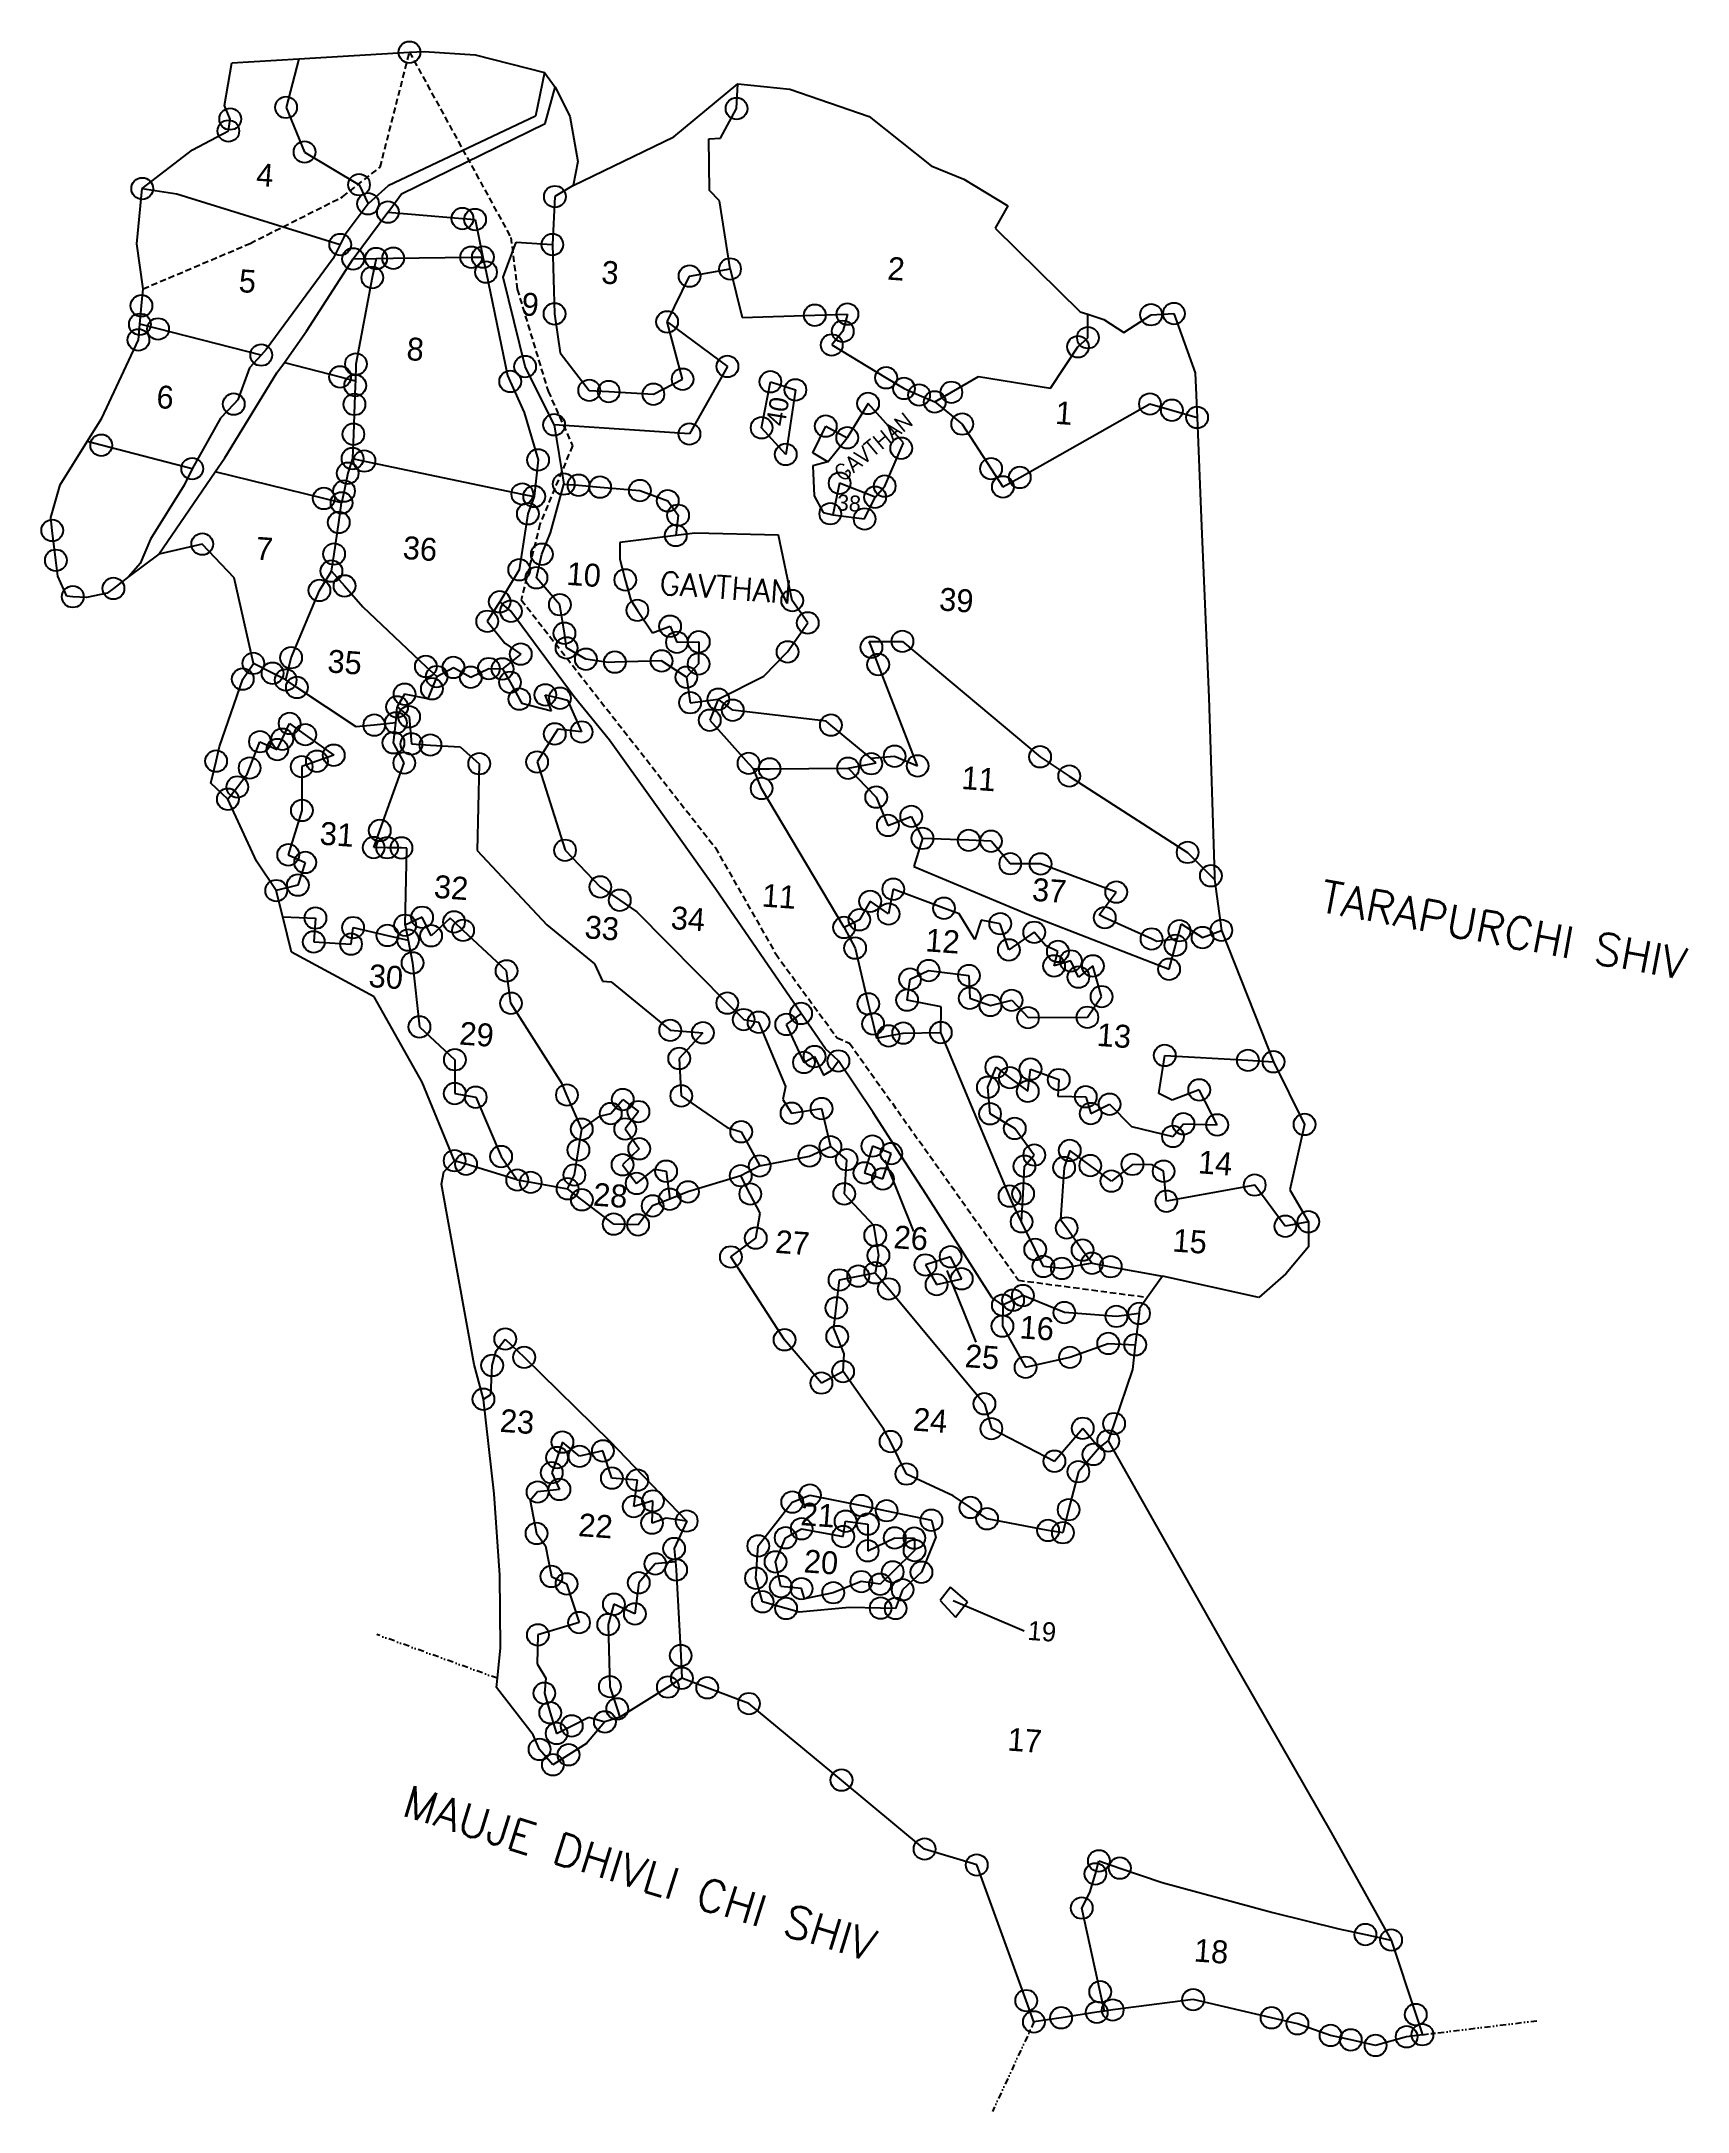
# Model space of a CAD drawing. Header units: metres. Extents: x 257128 to 258466, y 2195269 to 2196953.
import ezdxf

# ---------------------------------------------------------------- set-up
doc = ezdxf.new("R2010")
doc.units = ezdxf.units.M
doc.linetypes.add('DASHED', pattern=[0.75, 0.5, -0.25])
doc.linetypes.add('DIVIDE', pattern=[1.25, 0.5, -0.25, 0, -0.25, 0, -0.25])
for name, color, linetype in [('LINE_FOOTPATH', 1, 'DASHED'), ('OFF', 1, 'Continuous'), ('POLY_PARCEL', 6, 'Continuous'), ('POLY_ROAD', 30, 'Continuous'), ('SYM_STONE', 1, 'Continuous'), ('TEXT_MAPIN', 7, 'Continuous'), ('TEXT_MAPOUT', 7, 'Continuous'), ('TEXT_PARCEL', 7, 'Continuous'), ('V_BOUND_LINE', 7, 'Continuous'), ('V_DIVIDE_LINE', 7, 'DIVIDE')]:
    doc.layers.add(name, color=color, linetype=linetype)
doc.styles.get("Standard").update_dxf_attribs({"font": 'simplex.shx'})
doc.styles.add('TEXT_MAP', font='', dxfattribs={"height": 1.8})
doc.styles.get('TEXT_MAP').set_extended_font_data('Kruti Dev 050')
doc.dimstyles.get("Standard").update_dxf_attribs({"dimtxt": 0.18, "dimasz": 0.18, "dimexe": 0.18, "dimexo": 0.0625, "dimgap": 0.09, "dimtad": 0, "dimtih": 1, "dimtoh": 1, "dimdec": 4, "dimzin": 0, "dimdsep": 46, "dimtxsty": 'Standard', "dimcen": 0.09, "dimadec": 0, "dimazin": 0, "dimtfac": 1, "dimtdec": 4, "dimtofl": 0, "dimtmove": 0, "dimatfit": 3, "dimfxl": 1, "dimtolj": 1, "dimtzin": 0, "dimarcsym": 0})

msp = doc.modelspace()

# ---------------------------------------------------------------- texts
at = {"layer": 'TEXT_MAPIN'}
for height, rotation, p in [(13.05, 39.2933, (257779.5, 2196593.9)), (18.64, 355.8761, (257630.3, 2196503))]:
    msp.add_text('GAVTHAN', height=height, rotation=rotation, dxfattribs=at).set_placement(p)
at = {"layer": 'TEXT_MAPOUT'}
for s, rotation, p in [('TARAPURCHI SHIV', 349.363, (258166.1, 2196245.1)), ('MAUJE DHIVLI CHI SHIV', 342.6157, (257420.3, 2195510.3))]:
    msp.add_text(s, height=25.885, rotation=rotation, dxfattribs=at).set_placement(p)
at = {"layer": 'TEXT_PARCEL', "style": 'TEXT_MAP'}
for s, height, rotation, p in [('4', 18.6, 355.8761, (257302.6, 2196835.1)), ('5', 18.6, 355.8761, (257288.4, 2196748.8)), ('3', 18.6, 355.8761, (257583.1, 2196755.8)), ('2', 18.6, 355.8761, (257815.6, 2196758.9)), ('9', 18.6, 355.8761, (257518.2, 2196729.9)), ('8', 18.6, 355.8761, (257424.8, 2196693.5)), ('6', 18.6, 355.8761, (257221.5, 2196654.5)), ('40', 15.53, 80.4292, (257732.5, 2196639)), ('1', 18.6, 355.8761, (257952, 2196641.6)), ('38', 13.05, 355.8761, (257774.6, 2196571.3)), ('7', 18.6, 355.8761, (257302.1, 2196531.2)), ('36', 18.64, 355.8761, (257421.7, 2196531.8)), ('10', 18.64, 355.8761, (257554.8, 2196510.7)), ('39', 18.64, 355.8761, (257857.6, 2196489.9)), ('35', 18.64, 355.8761, (257360.5, 2196439.5)), ('11', 18.64, 355.8761, (257875.7, 2196344.7)), ('31', 18.64, 355.8761, (257354.2, 2196299.5)), ('32', 18.64, 355.8761, (257447, 2196256.2)), ('11', 18.64, 355.8761, (257713.5, 2196249.1)), ('37', 18.64, 355.8761, (257933.1, 2196253.8)), ('34', 18.64, 355.8761, (257639.5, 2196230.8)), ('33', 18.64, 355.8761, (257569.5, 2196223.3)), ('12', 18.64, 355.8761, (257846.4, 2196212.7)), ('30', 18.64, 355.8761, (257394, 2196183.7)), ('29', 18.64, 355.8761, (257467.7, 2196136.9)), ('13', 18.64, 355.8761, (257985.7, 2196135.8)), ('14', 18.64, 355.8761, (258068, 2196032.2)), ('28', 18.64, 355.8761, (257576.4, 2196005.9)), ('27', 18.64, 355.8761, (257724.4, 2195967.5)), ('26', 18.64, 355.8761, (257820.6, 2195971.3)), ('15', 18.64, 355.8761, (258047.3, 2195968.6)), ('16', 18.64, 355.8761, (257923, 2195898)), ('25', 18.64, 355.8761, (257878.5, 2195874.6)), ('23', 18.64, 355.8761, (257500.6, 2195822)), ('24', 18.64, 355.8761, (257836.3, 2195823)), ('22', 18.64, 355.8761, (257564.4, 2195737.2)), ('21', 18.64, 355.8761, (257745, 2195746.1)), ('20', 18.64, 355.8761, (257747.6, 2195707.7)), ('19', 15.53, 355.8761, (257929.5, 2195652.8)), ('17', 18.64, 355.8761, (257913.1, 2195562.8)), ('18', 18.64, 355.8761, (258064.7, 2195391.3))]:
    msp.add_text(s, height=height, rotation=rotation, dxfattribs=at).set_placement(p)

# ---------------------------------------------------------------- linework, layer by layer
at = {"layer": 'LINE_FOOTPATH', "ltscale": 10}
for p, q in [((257403.8, 2196850.3), (257427.6, 2196943.7)), ((257427.6, 2196943.7), (257510, 2196793.1)), ((257373.3, 2196826.2), (257403.8, 2196850.3)), ((257298.1, 2196788.3), (257373.3, 2196826.2)), ((257211.1, 2196751.3), (257298.1, 2196788.3)), ((257510, 2196793.1), (257515.2, 2196751)), ((257515.2, 2196751), (257540.3, 2196668)), ((257540.3, 2196668), (257560.1, 2196623.8)), ((257560.1, 2196623.8), (257533.6, 2196560)), ((257533.6, 2196560), (257518.4, 2196498.4)), ((257518.4, 2196498.4), (257676.2, 2196296.9)), ((257676.2, 2196296.9), (257725.2, 2196210.5)), ((257725.2, 2196210.5), (257775.1, 2196142.3)), ((257775.1, 2196142.3), (257785.2, 2196137.9)), ((257785.2, 2196137.9), (257922.5, 2195945.2)), ((257922.5, 2195945.2), (258027.3, 2195931.3))]:
    msp.add_line(p, q, dxfattribs=at)
at = {"layer": 'OFF'}
for p, q in [((257545.1, 2196640.8), (257553, 2196592.6)), ((257416.6, 2196398.4), (257417.5, 2196411.4))]:
    msp.add_line(p, q, dxfattribs=at)
at = {"layer": 'POLY_PARCEL'}
for p, q in [((257337.7, 2196938.4), (257327.3, 2196898.9)), ((257693.4, 2196897.9), (257694.5, 2196918)), ((257327.3, 2196898.9), (257342.3, 2196862.6)), ((257680.5, 2196873.8), (257693.4, 2196897.9)), ((257670.9, 2196873.3), (257680.5, 2196873.8)), ((257671.3, 2196831.2), (257670.9, 2196873.3)), ((257342.3, 2196862.6), (257386.6, 2196836)), ((257210.4, 2196832.9), (257238.6, 2196828.7)), ((257386.6, 2196836), (257393.9, 2196820.5)), ((257560.7, 2196835.3), (257545.8, 2196826.3)), ((257238.6, 2196828.7), (257371.3, 2196787.3)), ((257545.8, 2196826.3), (257543.7, 2196787.3)), ((257679.6, 2196822.9), (257671.3, 2196831.2)), ((257688.1, 2196767.5), (257679.6, 2196822.9)), ((257410.1, 2196813.7), (257470.6, 2196808.5)), ((257470.6, 2196808.5), (257480.9, 2196807.7)), ((257480.9, 2196807.7), (257487.3, 2196777.1)), ((257503.7, 2196760.9), (257514.2, 2196789.4)), ((257514.2, 2196789.4), (257543.7, 2196787.3)), ((257543.7, 2196787.3), (257545.5, 2196731)), ((257381.8, 2196775.7), (257400.5, 2196776)), ((257400.5, 2196776), (257397.4, 2196760.5)), ((257400.5, 2196776), (257414.4, 2196776.2)), ((257414.4, 2196776.2), (257477.8, 2196777)), ((257477.8, 2196777), (257487.3, 2196777.1)), ((257487.3, 2196777.1), (257489.8, 2196764.9)), ((257655.2, 2196761.7), (257688.1, 2196767.5)), ((257688.1, 2196767.5), (257697.9, 2196728)), ((257397.4, 2196760.5), (257384.1, 2196690.2)), ((257489.8, 2196764.9), (257507.3, 2196681)), ((257521.6, 2196688.1), (257503.7, 2196760.9)), ((257637, 2196724.5), (257655.2, 2196761.7)), ((257223.3, 2196718.7), (257208.5, 2196722.5)), ((257307.1, 2196697.5), (257223.3, 2196718.7)), ((257545.5, 2196731), (257550.1, 2196699.3)), ((257649.6, 2196677.8), (257637, 2196724.5)), ((257637, 2196724.5), (257686, 2196688.2)), ((257697.9, 2196728), (257757, 2196729.9)), ((257757, 2196729.9), (257783.5, 2196730.8)), ((257779.7, 2196716.8), (257770.8, 2196705.7)), ((257783.5, 2196730.8), (257779.7, 2196716.8)), ((257979, 2196711.6), (257978.8, 2196730.7)), ((257550.1, 2196699.3), (257573.7, 2196668.8)), ((257770.8, 2196705.7), (257815, 2196679)), ((257948.6, 2196670.7), (257970.9, 2196704.2)), ((257970.9, 2196704.2), (257979, 2196711.6)), ((257326, 2196691.5), (257371.2, 2196679.7)), ((257384.1, 2196690.2), (257383.6, 2196676.4)), ((257384.1, 2196690.2), (257384.1, 2196690.2)), ((257545.1, 2196640.8), (257521.6, 2196688.1)), ((257686, 2196688.2), (257655.1, 2196633.3)), ((257371.2, 2196679.7), (257383.6, 2196676.4)), ((257383.5, 2196672.7), (257382.9, 2196657.4)), ((257383.6, 2196676.4), (257383.5, 2196672.7)), ((257507.3, 2196681), (257509.5, 2196676)), ((257509.5, 2196676), (257520.9, 2196650.7)), ((257573.7, 2196668.8), (257589.5, 2196667.8)), ((257589.5, 2196667.8), (257625.8, 2196665.6)), ((257625.8, 2196665.6), (257649.6, 2196677.8)), ((257713.8, 2196638.4), (257720.9, 2196675.8)), ((257720.9, 2196675.8), (257741.2, 2196669.2)), ((257741.2, 2196669.2), (257733.4, 2196616.7)), ((257815, 2196679), (257829.5, 2196670.3)), ((257829.5, 2196670.3), (257841.8, 2196665)), ((257841.8, 2196665), (257854.5, 2196659.4)), ((257854.5, 2196659.4), (257868, 2196667.2)), ((257868, 2196667.2), (257890, 2196680)), ((257890, 2196680), (257948.6, 2196670.7)), ((257382.9, 2196657.4), (257382, 2196633.1)), ((257520.9, 2196650.7), (257532.1, 2196612.2)), ((257800.3, 2196658.1), (257783.4, 2196630.2)), ((257829.1, 2196626.1), (257800.3, 2196658.1)), ((257854.5, 2196659.4), (257876.8, 2196641.4)), ((257923.6, 2196598), (258029.4, 2196657.7)), ((258029.4, 2196657.7), (258047.2, 2196652.6)), ((258047.2, 2196652.6), (258067.7, 2196646.8)), ((257382, 2196633.1), (257381.3, 2196613.3)), ((257655.1, 2196633.3), (257545.1, 2196640.8)), ((257733.4, 2196616.7), (257713.8, 2196638.4)), ((257755.4, 2196617.9), (257765.9, 2196639.7)), ((257765.9, 2196639.7), (257783.4, 2196630.2)), ((257876.8, 2196641.4), (257900.3, 2196605.1)), ((257177.1, 2196624.2), (257165.7, 2196627.1)), ((257251, 2196605.1), (257177.1, 2196624.2)), ((257767.7, 2196610.6), (257755.4, 2196617.9)), ((257767.7, 2196610.6), (257783.4, 2196630.2)), ((257783.4, 2196630.2), (257783.4, 2196630.2)), ((257813.8, 2196590.9), (257827.2, 2196621.7)), ((257827.2, 2196621.7), (257829.1, 2196626.1)), ((257358, 2196580.9), (257269.8, 2196602.6)), ((257377.4, 2196601.4), (257374.4, 2196586.9)), ((257381.3, 2196613.3), (257377.4, 2196601.4)), ((257381.3, 2196613.3), (257391, 2196611.3)), ((257391, 2196611.3), (257519.3, 2196584.5)), ((257532.1, 2196612.2), (257529, 2196582.5)), ((257767.7, 2196610.6), (257755.5, 2196607.5)), ((257755.5, 2196607.5), (257756.5, 2196583.1)), ((257900.3, 2196605.1), (257909.9, 2196590.3)), ((257909.9, 2196590.3), (257923.6, 2196598)), ((257372.4, 2196577.3), (257358, 2196580.9)), ((257374.4, 2196586.9), (257372.4, 2196577.3)), ((257519.3, 2196584.5), (257529, 2196582.5)), ((257529, 2196582.5), (257523.8, 2196568.4)), ((257542.2, 2196552.9), (257553, 2196592.6)), ((257553, 2196592.6), (257565, 2196591.6)), ((257565, 2196591.6), (257582.5, 2196590.1)), ((257582.5, 2196590.1), (257614.9, 2196587.3)), ((257614.9, 2196587.3), (257637.5, 2196579)), ((257756.5, 2196583.1), (257763.9, 2196569.4)), ((257777.2, 2196593.3), (257771.7, 2196567.7)), ((257806, 2196581.9), (257777.2, 2196593.3)), ((257777.2, 2196593.3), (257777.2, 2196593.3)), ((257797.5, 2196564.2), (257806, 2196581.9)), ((257806, 2196581.9), (257813.8, 2196590.9)), ((257806, 2196581.9), (257806, 2196581.9)), ((257806, 2196581.9), (257806, 2196581.9)), ((257806, 2196581.9), (257806, 2196581.9)), ((257370.1, 2196561.4), (257372.4, 2196577.3)), ((257523.8, 2196568.4), (257516.8, 2196522.9)), ((257637.5, 2196579), (257645.9, 2196567.2)), ((257645.9, 2196567.2), (257644, 2196550.8)), ((257763.9, 2196569.4), (257771.7, 2196567.7)), ((257771.7, 2196567.7), (257771.7, 2196567.7)), ((257771.7, 2196567.7), (257771.7, 2196567.7)), ((257771.7, 2196567.7), (257797.5, 2196564.2)), ((257797.5, 2196564.2), (257797.5, 2196564.2)), ((257366.3, 2196535.7), (257370.1, 2196561.4)), ((257535.2, 2196535.5), (257542.2, 2196552.9)), ((257644, 2196550.8), (257598.5, 2196545.1)), ((257659.5, 2196552.7), (257644, 2196550.8)), ((257727.5, 2196551), (257659.5, 2196552.7)), ((257738.7, 2196497.9), (257727.5, 2196551)), ((257364.2, 2196521.8), (257366.3, 2196535.7)), ((257530.8, 2196516.4), (257535.2, 2196535.5)), ((257598.5, 2196545.1), (257598.6, 2196531.5)), ((257598.6, 2196531.5), (257603, 2196514.7)), ((257354.4, 2196506.1), (257364.2, 2196521.8)), ((257364.2, 2196521.8), (257374.8, 2196509.8)), ((257516.8, 2196522.9), (257500.9, 2196496.9)), ((257549.8, 2196494.5), (257530.8, 2196516.4)), ((257603, 2196514.7), (257607.4, 2196498.1)), ((257331.4, 2196451.4), (257354.4, 2196506.1)), ((257354.4, 2196506.1), (257354.4, 2196506.1)), ((257374.8, 2196509.8), (257389.8, 2196492.8)), ((257500.9, 2196496.9), (257490.8, 2196481)), ((257510.1, 2196489.2), (257500.9, 2196496.9)), ((257607.4, 2196498.1), (257612.8, 2196489.9)), ((257751.3, 2196479.7), (257738.7, 2196497.9)), ((257389.8, 2196492.8), (257440.9, 2196444.3)), ((257490.8, 2196481), (257505.1, 2196463.1)), ((257561.4, 2196419.7), (257510.1, 2196489.2)), ((257553.5, 2196471.3), (257549.8, 2196494.5)), ((257612.8, 2196489.9), (257625.1, 2196471.5)), ((257734.9, 2196456.1), (257751.3, 2196479.7)), ((257505.1, 2196463.1), (257518, 2196454.3)), ((257555.3, 2196459.4), (257553.5, 2196471.3)), ((257625.1, 2196471.5), (257639.4, 2196477)), ((257639.4, 2196477), (257645, 2196463.9)), ((257645, 2196463.9), (257662.7, 2196464.3)), ((257662.7, 2196464.3), (257662.6, 2196446.3)), ((257801.2, 2196464.5), (257828.2, 2196464.7)), ((257803, 2196459.9), (257801.2, 2196464.5)), ((257828.2, 2196464.7), (257940.1, 2196370.8)), ((257316.3, 2196438.8), (257300.7, 2196446.8)), ((257327, 2196433.3), (257331.4, 2196451.4)), ((257518, 2196454.3), (257503.2, 2196442.3)), ((257571, 2196450.2), (257555.3, 2196459.4)), ((257589, 2196447.6), (257571, 2196450.2)), ((257594.5, 2196447.8), (257589, 2196447.6)), ((257632.5, 2196448.8), (257594.5, 2196447.8)), ((257652.6, 2196435.5), (257632.5, 2196448.8)), ((257662.6, 2196446.3), (257652.6, 2196435.5)), ((257715.7, 2196436.5), (257734.9, 2196456.1)), ((257734.9, 2196456.1), (257734.9, 2196456.1)), ((257808.5, 2196445.8), (257803, 2196459.9)), ((257840.6, 2196363.4), (257808.5, 2196445.8)), ((257327, 2196433.3), (257316.3, 2196438.8)), ((257336.1, 2196427.2), (257327, 2196433.3)), ((257440.9, 2196444.3), (257449.7, 2196436)), ((257449.7, 2196436), (257445.8, 2196426.1)), ((257449.7, 2196436), (257463.3, 2196443.5)), ((257463.3, 2196443.5), (257477.4, 2196435.5)), ((257477.4, 2196435.5), (257492.1, 2196442.5)), ((257492.1, 2196442.5), (257503.2, 2196442.3)), ((257503.2, 2196442.3), (257509.3, 2196431.4)), ((257509.3, 2196431.4), (257516.9, 2196417.7)), ((257652.6, 2196435.5), (257655.7, 2196414.8)), ((257678.6, 2196417.6), (257715.7, 2196436.5)), ((257384.4, 2196395.1), (257336.1, 2196427.2)), ((257423.6, 2196421.7), (257417.5, 2196411.4)), ((257442.6, 2196418), (257423.6, 2196421.7)), ((257445.8, 2196426.1), (257442.6, 2196418)), ((257445.8, 2196426.1), (257445.8, 2196426.1)), ((257516.9, 2196417.7), (257518.8, 2196414.3)), ((257518.8, 2196414.3), (257543.1, 2196408.3)), ((257543.1, 2196408.3), (257538, 2196421.2)), ((257538, 2196421.2), (257549.9, 2196418.4)), ((257549.9, 2196418.4), (257555.9, 2196416.9)), ((257555.9, 2196416.9), (257567.5, 2196391)), ((257590.1, 2196384.3), (257561.4, 2196419.7)), ((257655.7, 2196414.8), (257678.6, 2196417.6)), ((257678.6, 2196417.6), (257671.6, 2196400.6)), ((257690.3, 2196408.7), (257678.6, 2196417.6)), ((257324.2, 2196385.1), (257330.2, 2196397.9)), ((257330.2, 2196397.9), (257342.9, 2196388.8)), ((257399, 2196396.6), (257384.4, 2196395.1)), ((257416.6, 2196398.4), (257399, 2196396.6)), ((257414.6, 2196382.2), (257416.6, 2196398.4)), ((257417.5, 2196411.4), (257427.3, 2196403.4)), ((257427.3, 2196403.4), (257429.2, 2196381.3)), ((257671.6, 2196400.6), (257703.2, 2196365.5)), ((257766.3, 2196399.7), (257690.3, 2196408.7)), ((257770.1, 2196396.6), (257766.3, 2196399.7)), ((257802.5, 2196369.8), (257770.1, 2196396.6)), ((257297.7, 2196361.7), (257306.1, 2196383.1)), ((257306.1, 2196383.1), (257320.2, 2196376.7)), ((257320.2, 2196376.7), (257324.2, 2196385.1)), ((257342.9, 2196388.8), (257366.1, 2196372.1)), ((257423.4, 2196365.8), (257414.6, 2196382.2)), ((257429.2, 2196381.3), (257429.2, 2196381.3)), ((257429.2, 2196381.3), (257444.6, 2196380.4)), ((257444.6, 2196380.4), (257468.7, 2196379)), ((257468.7, 2196379), (257484.3, 2196365.2)), ((257545.7, 2196389.4), (257531.3, 2196366.6)), ((257548.1, 2196393.3), (257545.7, 2196389.4)), ((257567.5, 2196391), (257548.1, 2196393.3)), ((257627.5, 2196331.9), (257590.1, 2196384.3)), ((257295.7, 2196356.6), (257297.7, 2196361.7)), ((257352.4, 2196367.2), (257340, 2196362.8)), ((257340, 2196362.8), (257340.2, 2196327.2)), ((257366.1, 2196372.1), (257352.4, 2196367.2)), ((257403.5, 2196310.9), (257423.4, 2196365.8)), ((257484.3, 2196365.2), (257482.6, 2196294.6)), ((257484.3, 2196365.2), (257484.3, 2196365.2)), ((257531.3, 2196366.6), (257554, 2196294.8)), ((257703.2, 2196365.5), (257707.3, 2196360.9)), ((257720.3, 2196361), (257784, 2196361.5)), ((257784, 2196361.5), (257802.9, 2196365.2)), ((257784, 2196361.5), (257806.9, 2196338)), ((257802.5, 2196369.8), (257821.9, 2196371.3)), ((257802.5, 2196369.8), (257802.5, 2196369.8)), ((257807, 2196366), (257802.5, 2196369.8)), ((257802.9, 2196365.2), (257807, 2196366)), ((257821.9, 2196371.3), (257840.6, 2196363.4)), ((257940.1, 2196370.8), (257963.8, 2196355.2)), ((257280, 2196336.3), (257287.7, 2196346.3)), ((257287.7, 2196346.3), (257295.7, 2196356.6)), ((257707.3, 2196360.9), (257720.3, 2196361)), ((257713.8, 2196345.1), (257707.3, 2196360.9)), ((257780.8, 2196232.1), (257713.8, 2196345.1)), ((257963.8, 2196355.2), (257975.4, 2196347.5)), ((257975.4, 2196347.5), (258060, 2196293.1)), ((257676.3, 2196263.5), (257627.5, 2196331.9)), ((257806.9, 2196338), (257816.4, 2196315)), ((257340.2, 2196327.2), (257329.1, 2196291.1)), ((257816.4, 2196315), (257835.4, 2196322.4)), ((257835.4, 2196322.4), (257844.5, 2196304.5)), ((257398.5, 2196297), (257403.5, 2196310.9)), ((257409.5, 2196296.9), (257398.5, 2196297)), ((257421.1, 2196296.7), (257409.5, 2196296.9)), ((257425.4, 2196296.6), (257421.1, 2196296.7)), ((257424, 2196233.8), (257425.4, 2196296.6)), ((257482.6, 2196294.6), (257539.1, 2196234.2)), ((257554, 2196294.8), (257582.7, 2196265)), ((257844.5, 2196304.5), (257837.5, 2196281.5)), ((257882.1, 2196302.9), (257844.5, 2196304.5)), ((257900.2, 2196302.2), (257882.1, 2196302.9)), ((257915.9, 2196283.9), (257900.2, 2196302.2)), ((257329.1, 2196291.1), (257342.9, 2196284.9)), ((257342.9, 2196284.9), (257336.9, 2196266.5)), ((257837.5, 2196281.5), (257930.6, 2196242.5)), ((257940.5, 2196283.7), (257915.9, 2196283.9)), ((258002, 2196260.8), (257940.5, 2196283.7)), ((258060, 2196293.1), (258078.9, 2196274.1)), ((257336.9, 2196266.5), (257319.3, 2196262)), ((257582.7, 2196265), (257598.5, 2196254.2)), ((257745.9, 2196162.1), (257676.3, 2196263.5)), ((257820.8, 2196263.1), (257817, 2196243)), ((257862, 2196247.7), (257820.8, 2196263.1)), ((257988, 2196242.2), (258002, 2196260.8)), ((258078.9, 2196274.1), (258081.9, 2196271.1)), ((257598.5, 2196254.2), (257612.5, 2196244.7)), ((257612.5, 2196244.7), (257685.9, 2196170.5)), ((257802, 2196253.3), (257793.2, 2196238.3)), ((257817, 2196243), (257802, 2196253.3)), ((257874.4, 2196243.1), (257862, 2196247.7)), ((257324.6, 2196240.6), (257351.2, 2196239.7)), ((257351.2, 2196239.7), (257349.8, 2196220.3)), ((257380.1, 2196218.5), (257381.8, 2196231.9)), ((257381.8, 2196231.9), (257409.7, 2196225.6)), ((257437.9, 2196240.3), (257424, 2196233.8)), ((257424, 2196233.8), (257426.4, 2196221.8)), ((257445.2, 2196225.3), (257437.9, 2196240.3)), ((257460.7, 2196239.6), (257445.2, 2196225.3)), ((257463.8, 2196236.6), (257460.7, 2196239.6)), ((257471.2, 2196229.7), (257463.8, 2196236.6)), ((257506.5, 2196196.7), (257471.2, 2196229.7)), ((257539.1, 2196234.2), (257578.1, 2196202.6)), ((257793.2, 2196238.3), (257780.8, 2196232.1)), ((257780.8, 2196232.1), (257789.8, 2196215.3)), ((257887.1, 2196222.2), (257874.4, 2196243.1)), ((257892.1, 2196238.1), (257887.1, 2196222.2)), ((257907.7, 2196235.1), (257892.1, 2196238.1)), ((257914.7, 2196213.8), (257907.7, 2196235.1)), ((257935.3, 2196228.1), (257914.7, 2196213.8)), ((257930.6, 2196242.5), (258044.9, 2196198.1)), ((257944.6, 2196217.4), (257935.3, 2196228.1)), ((257992.7, 2196240), (257988, 2196242.2)), ((258030.7, 2196222.7), (257992.7, 2196240)), ((258051.5, 2196222.7), (258053.3, 2196229.4)), ((258053.3, 2196229.4), (258054.8, 2196235.1)), ((258054.8, 2196235.1), (258072.1, 2196223.8)), ((258072.1, 2196223.8), (258087.4, 2196229.7)), ((257349.8, 2196220.3), (257380.1, 2196218.5)), ((257409.7, 2196225.6), (257426.4, 2196221.8)), ((257426.4, 2196221.8), (257430.1, 2196203.2)), ((257789.8, 2196215.3), (257800.5, 2196169.9)), ((257954.6, 2196212.5), (257944.6, 2196217.4)), ((257951.5, 2196200.8), (257954.6, 2196212.5)), ((258034.9, 2196220.7), (258030.7, 2196222.7)), ((258049.5, 2196222.5), (258034.9, 2196220.7)), ((258044.9, 2196198.1), (258050.1, 2196217.5)), ((258051.5, 2196222.7), (258049.5, 2196222.5)), ((258050.1, 2196217.5), (258051.5, 2196222.7)), ((257430.1, 2196203.2), (257435.7, 2196151.2)), ((257510.1, 2196170.4), (257506.5, 2196196.7)), ((257578.1, 2196202.6), (257584.4, 2196188.4)), ((257834.4, 2196190), (257849.5, 2196197)), ((257849.5, 2196197), (257882.3, 2196192.9)), ((257965.2, 2196204.8), (257951.5, 2196200.8)), ((257971.2, 2196191.7), (257965.2, 2196204.8)), ((257983, 2196200.8), (257971.2, 2196191.7)), ((257990.1, 2196175.8), (257983, 2196200.8)), ((257584.4, 2196188.4), (257591.6, 2196187.9)), ((257591.6, 2196187.9), (257639.5, 2196148.4)), ((257832, 2196173), (257834.4, 2196190)), ((257882.3, 2196192.9), (257882.9, 2196174.5)), ((257971.2, 2196191.7), (257971.2, 2196191.7)), ((257551.6, 2196104.9), (257510.1, 2196170.4)), ((257685.9, 2196170.5), (257699.2, 2196157.1)), ((257745.9, 2196162.1), (257733.8, 2196153.2)), ((257765.6, 2196133.4), (257745.9, 2196162.1)), ((257800.5, 2196169.9), (257804.4, 2196153.6)), ((257859.7, 2196167.6), (257832, 2196173)), ((257859.4, 2196146.6), (257859.7, 2196167.6)), ((257882.9, 2196174.5), (257899.7, 2196168.6)), ((257899.7, 2196168.6), (257917, 2196172.8)), ((257917, 2196172.8), (257930.3, 2196158.7)), ((257978.5, 2196159), (257990.1, 2196175.8)), ((257435.7, 2196151.2), (257464.5, 2196124.5)), ((257639.5, 2196148.4), (257666.1, 2196146.4)), ((257666.1, 2196146.4), (257646.8, 2196125.5)), ((257699.2, 2196157.1), (257711.3, 2196155)), ((257711.3, 2196155), (257733.1, 2196102.8)), ((257733.8, 2196153.2), (257748.2, 2196122.3)), ((257804.4, 2196153.6), (257807.1, 2196142.1)), ((257807.1, 2196142.1), (257817, 2196143.9)), ((257817, 2196143.9), (257828.9, 2196146.1)), ((257828.9, 2196146.1), (257859.4, 2196146.6)), ((257886.6, 2196081.8), (257859.4, 2196146.6)), ((257930.3, 2196158.7), (257978.5, 2196159)), ((257748.2, 2196122.3), (257756.8, 2196127.1)), ((257756.8, 2196127.1), (257764.1, 2196111.9)), ((257776.2, 2196123.5), (257765.6, 2196133.4)), ((258036.6, 2196097.1), (258041.4, 2196128)), ((258041.4, 2196128), (258109, 2196124)), ((257464.5, 2196124.5), (257464.4, 2196097)), ((257646.8, 2196125.5), (257648.5, 2196095.1)), ((257764.1, 2196111.9), (257770.7, 2196115.6)), ((257770.7, 2196115.6), (257776.2, 2196123.5)), ((257804.4, 2196081.5), (257776.2, 2196123.5)), ((257897.7, 2196102.1), (257904.5, 2196118.4)), ((257904.5, 2196118.4), (257915.6, 2196109.9)), ((257915.6, 2196109.9), (257930.1, 2196098.8)), ((257930.1, 2196098.8), (257932.3, 2196116.9)), ((257932.3, 2196116.9), (257955.3, 2196108.3)), ((258109, 2196124), (258129.8, 2196122.8)), ((257464.4, 2196097), (257481.4, 2196094)), ((257481.4, 2196094), (257502.1, 2196045.8)), ((257555.6, 2196095.8), (257551.6, 2196104.9)), ((257567.6, 2196068), (257555.6, 2196095.8)), ((257591.2, 2196080.7), (257600.9, 2196092.1)), ((257600.9, 2196092.1), (257613.7, 2196082.3)), ((257648.5, 2196095.1), (257648.5, 2196095.1)), ((257648.5, 2196095.1), (257685.9, 2196069.4)), ((257733.1, 2196102.8), (257731, 2196092.2)), ((257731, 2196092.2), (257738.1, 2196081)), ((257899.4, 2196080.5), (257897.7, 2196102.1)), ((257955.3, 2196108.3), (257954.5, 2196094.8)), ((257954.5, 2196094.8), (257977.2, 2196094.4)), ((257977.2, 2196094.4), (257981.2, 2196080.7)), ((258047.4, 2196091.6), (258036.6, 2196097.1)), ((258069.4, 2196100), (258047.4, 2196091.6)), ((258084, 2196071.5), (258069.4, 2196100)), ((257567.6, 2196068), (257582.2, 2196078.6)), ((257582.2, 2196078.6), (257591.2, 2196080.7)), ((257613.7, 2196082.3), (257602.9, 2196068.2)), ((257738.1, 2196081), (257762.5, 2196084.8)), ((257762.5, 2196084.8), (257769.7, 2196053.8)), ((257823.9, 2196051.2), (257804.4, 2196081.5)), ((257915.3, 2196013.6), (257886.6, 2196081.8)), ((257919.5, 2196068.6), (257899.4, 2196080.5)), ((257981.2, 2196080.7), (257996.6, 2196088.3)), ((257996.6, 2196088.3), (258014.4, 2196070.1)), ((257564.9, 2196051.1), (257567.6, 2196068)), ((257602.9, 2196068.2), (257614.3, 2196052.1)), ((257685.9, 2196069.4), (257697.2, 2196065.9)), ((257697.2, 2196065.9), (257712.2, 2196038.1)), ((257935.4, 2196047), (257919.5, 2196068.6)), ((258014.4, 2196070.1), (258048.1, 2196062.1)), ((258048.1, 2196062.1), (258056.6, 2196072.4)), ((258056.6, 2196072.4), (258084, 2196071.5)), ((257473.6, 2196039.5), (257464.3, 2196042.4)), ((257502.1, 2196045.8), (257515.2, 2196026.7)), ((257561.6, 2196030.8), (257564.9, 2196051.1)), ((257614.3, 2196052.1), (257600.8, 2196039.1)), ((257712.2, 2196038.1), (257752.7, 2196046.2)), ((257752.7, 2196046.2), (257769.7, 2196053.8)), ((257769.7, 2196053.8), (257782.9, 2196043.2)), ((257782.9, 2196043.2), (257780.9, 2196015.4)), ((257803.8, 2196054.3), (257797.3, 2196032.5)), ((257819.2, 2196048.2), (257803.8, 2196054.3)), ((257812.3, 2196027.6), (257819.2, 2196048.2)), ((257847.4, 2196014.9), (257823.9, 2196051.2)), ((257927.4, 2196037.9), (257935.4, 2196047)), ((257964.2, 2196050.7), (257959.6, 2196036.8)), ((257980.9, 2196038.4), (257964.2, 2196050.7)), ((257515.2, 2196026.7), (257473.6, 2196039.5)), ((257515.2, 2196026.7), (257526.1, 2196024.8)), ((257526.1, 2196024.8), (257556.1, 2196019.6)), ((257556.1, 2196019.6), (257561.6, 2196030.8)), ((257600.8, 2196039.1), (257612.2, 2196023.9)), ((257612.2, 2196023.9), (257626.6, 2196035.4)), ((257626.6, 2196035.4), (257636.2, 2196033.8)), ((257636.2, 2196033.8), (257639.1, 2196011.1)), ((257696.8, 2196030.2), (257653.9, 2196017)), ((257712.2, 2196038.1), (257696.8, 2196030.2)), ((257704.6, 2196015.3), (257696.8, 2196030.2)), ((257797.3, 2196032.5), (257812.3, 2196027.6)), ((257926.3, 2196015.5), (257927.4, 2196037.9)), ((257959.6, 2196036.8), (257956.8, 2195994.6)), ((257998, 2196025.8), (257980.9, 2196038.4)), ((258015.2, 2196039.4), (257998, 2196025.8)), ((258031, 2196038.9), (258015.2, 2196039.4)), ((258040.5, 2196033.8), (258031, 2196038.9)), ((258042.7, 2196009.4), (258040.5, 2196033.8)), ((257567.7, 2196010.6), (257556.1, 2196019.6)), ((257593.6, 2195990.8), (257567.7, 2196010.6)), ((257639.1, 2196011.1), (257625.2, 2196005.6)), ((257653.9, 2196017), (257639.1, 2196011.1)), ((257712.7, 2195999.7), (257704.6, 2196015.3)), ((257780.9, 2196015.4), (257804.7, 2195990)), ((257900.8, 2195931.1), (257847.4, 2196014.9)), ((257916.9, 2196009.8), (257915.3, 2196013.6)), ((257925.1, 2195992.7), (257916.9, 2196009.8)), ((257925.1, 2195992.7), (257926.3, 2196015.5)), ((258114.5, 2196022.6), (258042.7, 2196009.4)), ((258139.4, 2195989.1), (258114.5, 2196022.6)), ((257625.2, 2196005.6), (257613.4, 2195990.2)), ((257709, 2195979.4), (257712.7, 2195999.7)), ((257936.1, 2195970.2), (257925.1, 2195992.7)), ((257956.8, 2195994.6), (257961.7, 2195987.7)), ((258158.1, 2195992.7), (258139.4, 2195989.1)), ((257613.4, 2195990.2), (257593.6, 2195990.8)), ((257688.8, 2195964.1), (257709, 2195979.4)), ((257804.7, 2195990), (257806.1, 2195981.6)), ((257806.1, 2195981.6), (257808.7, 2195965.3)), ((257961.7, 2195987.7), (257974.6, 2195969.7)), ((257732.4, 2195896.8), (257688.8, 2195964.1)), ((257808.7, 2195965.3), (257806.1, 2195951.3)), ((257867.4, 2195964.3), (257846.9, 2195957.6)), ((257846.9, 2195957.6), (257856, 2195941.6)), ((257876.4, 2195946.4), (257867.4, 2195964.3)), ((257942.8, 2195956.4), (257936.1, 2195970.2)), ((257982.3, 2195959), (257957.8, 2195954.8)), ((257974.6, 2195969.7), (257982.3, 2195959)), ((257982.3, 2195959), (257997.5, 2195956.2)), ((257774.5, 2195922.7), (257777.1, 2195945.4)), ((257777.1, 2195945.4), (257792.3, 2195948.5)), ((257792.3, 2195948.5), (257806.1, 2195951.3)), ((257806.1, 2195951.3), (257817.1, 2195938.1)), ((257856, 2195941.6), (257876.4, 2195946.4)), ((257957.8, 2195954.8), (257942.8, 2195956.4)), ((257997.5, 2195956.2), (258039.5, 2195948.5)), ((257817.1, 2195938.1), (257894.9, 2195844.7)), ((257909.9, 2195924.9), (257900.8, 2195931.1)), ((257909.9, 2195924.9), (257909.5, 2195907.9)), ((257918.2, 2195928.9), (257909.9, 2195924.9)), ((257926.1, 2195932.7), (257918.2, 2195928.9)), ((257959.8, 2195918.9), (257926.1, 2195932.7)), ((257772.6, 2195905.9), (257774.5, 2195922.7)), ((257909.5, 2195907.9), (257928.3, 2195874.4)), ((258002.1, 2195915.8), (257959.8, 2195918.9)), ((258020.5, 2195918.2), (258002.1, 2195915.8)), ((257498, 2195887.8), (257505.4, 2195897.4)), ((257505.4, 2195897.4), (257520.8, 2195882.5)), ((257762.4, 2195861.6), (257732.4, 2195896.8)), ((257775.2, 2195899.4), (257772.6, 2195905.9)), ((257780.8, 2195885.3), (257775.2, 2195899.4)), ((257964.4, 2195882.5), (257995.5, 2195893.8)), ((257995.5, 2195893.8), (258017.4, 2195892.7)), ((257493.7, 2195852.3), (257494.8, 2195875.9)), ((257494.8, 2195875.9), (257498, 2195887.8)), ((257520.8, 2195882.5), (257590.3, 2195814.4)), ((257780, 2195870.9), (257780.8, 2195885.3)), ((257928.3, 2195874.4), (257964.4, 2195882.5)), ((257780, 2195870.9), (257762.4, 2195861.6)), ((257812.9, 2195824.3), (257780, 2195870.9)), ((257487.7, 2195848.4), (257493.7, 2195852.3)), ((257894.9, 2195844.7), (257900.5, 2195824.5)), ((257818.6, 2195814), (257812.9, 2195824.3)), ((257900.5, 2195824.5), (257951.8, 2195798)), ((257951.8, 2195798), (257974.8, 2195824.8)), ((257974.8, 2195824.8), (257988.2, 2195808.9)), ((257551.9, 2195813.6), (257547.5, 2195801)), ((257565.8, 2195802), (257551.9, 2195813.6)), ((257584.8, 2195806.4), (257565.8, 2195802)), ((257592.1, 2195784.3), (257584.8, 2195806.4)), ((257590.3, 2195814.4), (257617, 2195786.7)), ((257831.5, 2195787.6), (257818.6, 2195814)), ((257988.2, 2195808.9), (257983.5, 2195803.5)), ((257988.2, 2195808.9), (257995.5, 2195814.5)), ((257547.5, 2195801), (257543.2, 2195788.7)), ((257971.2, 2195789.5), (257963.3, 2195758.6)), ((257983.5, 2195803.5), (257971.2, 2195789.5)), ((257531.7, 2195773), (257525.8, 2195766.2)), ((257549.5, 2195775.1), (257531.7, 2195773)), ((257543.2, 2195788.7), (257549.5, 2195775.1)), ((257612.8, 2195782.7), (257592.1, 2195784.3)), ((257609.8, 2195761.2), (257612.8, 2195782.7)), ((257617, 2195786.7), (257652.9, 2195749.4)), ((257869.5, 2195770), (257831.5, 2195787.6)), ((257525.8, 2195766.2), (257530.9, 2195739.3)), ((257625.5, 2195765.7), (257609.8, 2195761.2)), ((257624.7, 2195747.7), (257625.5, 2195765.7)), ((257711.1, 2195729.2), (257738.7, 2195764.8)), ((257738.7, 2195764.8), (257753.1, 2195770.5)), ((257753.1, 2195770.5), (257794.9, 2195762)), ((257794.9, 2195762), (257815.4, 2195757.8)), ((257815.4, 2195757.8), (257851.8, 2195750)), ((257883.5, 2195760.4), (257869.5, 2195770)), ((257897, 2195751.2), (257883.5, 2195760.4)), ((257963.3, 2195758.6), (257958.6, 2195739.9)), ((257530.9, 2195739.3), (257538.2, 2195729.2)), ((257636.1, 2195751.8), (257624.7, 2195747.7)), ((257652.9, 2195749.4), (257636.1, 2195751.8)), ((257652.9, 2195749.4), (257642.7, 2195727)), ((257733.3, 2195735.8), (257746.3, 2195743.1)), ((257746.3, 2195743.1), (257780.1, 2195736.8)), ((257780.1, 2195736.8), (257782, 2195749.2)), ((257782, 2195749.2), (257800.1, 2195746.9)), ((257800.1, 2195746.9), (257800, 2195725.2)), ((257851.8, 2195750), (257855.3, 2195736.2)), ((257946.6, 2195741.7), (257897, 2195751.2)), ((257958.6, 2195739.9), (257946.6, 2195741.7)), ((257538.2, 2195729.2), (257543, 2195704.3)), ((257642.7, 2195727), (257643.9, 2195716.2)), ((257709.2, 2195702.9), (257711.1, 2195729.2)), ((257725.1, 2195716.2), (257733.3, 2195735.8)), ((257800, 2195725.2), (257822, 2195735.7)), ((257838.1, 2195725.4), (257820.3, 2195708)), ((257822, 2195735.7), (257837.9, 2195735.5)), ((257837.9, 2195735.5), (257838.1, 2195725.4)), ((257855.3, 2195736.2), (257843.7, 2195707.8)), ((257627.4, 2195714.5), (257613.9, 2195699.2)), ((257643.9, 2195716.2), (257627.4, 2195714.5)), ((257643.9, 2195716.2), (257644.3, 2195709.7)), ((257644.3, 2195709.7), (257648, 2195640)), ((257729.4, 2195696.1), (257725.1, 2195716.2)), ((257820.3, 2195708), (257810.1, 2195698)), ((257843.7, 2195707.8), (257828.4, 2195693.5)), ((257543, 2195704.3), (257555.3, 2195698.3)), ((257555.3, 2195698.3), (257565.4, 2195666.8)), ((257613.9, 2195699.2), (257610.8, 2195673.9)), ((257714.6, 2195683.7), (257709.2, 2195702.9)), ((257746.2, 2195694.4), (257729.4, 2195696.1)), ((257748.5, 2195686.1), (257746.2, 2195694.4)), ((257772, 2195691.1), (257748.5, 2195686.1)), ((257794.8, 2195700.1), (257772, 2195691.1)), ((257810.1, 2195698), (257794.8, 2195700.1)), ((257828.4, 2195693.5), (257822.7, 2195678.3)), ((257867.3, 2195695.5), (257858.8, 2195684.8)), ((257881, 2195683.6), (257867.3, 2195695.5)), ((257593.7, 2195681.7), (257589.1, 2195665.2)), ((257610.8, 2195673.9), (257593.7, 2195681.7)), ((257733.7, 2195678.3), (257714.6, 2195683.7)), ((257744.3, 2195675.3), (257733.7, 2195678.3)), ((257785.1, 2195679.1), (257744.3, 2195675.3)), ((257810.5, 2195678.6), (257785.1, 2195679.1)), ((257822.7, 2195678.3), (257810.5, 2195678.6)), ((257858.8, 2195684.8), (257871.3, 2195671.2)), ((257871.3, 2195671.2), (257881, 2195683.6)), ((257532, 2195656.8), (257531.3, 2195633.2)), ((257565.4, 2195666.8), (257532, 2195656.8)), ((257589.1, 2195665.2), (257590.5, 2195614.7)), ((257648, 2195640), (257649, 2195621.6)), ((257531.3, 2195633.2), (257538.4, 2195621.6)), ((257538.4, 2195621.6), (257537.2, 2195609.4)), ((257537.2, 2195609.4), (257542, 2195593.5)), ((257590.5, 2195614.7), (257596.4, 2195596.6)), ((257542, 2195593.5), (257547.2, 2195576.7)), ((257559.5, 2195582.8), (257573.4, 2195589.8)), ((257573.4, 2195589.8), (257586.4, 2195586.1)), ((257596.4, 2195596.6), (257598.5, 2195589.8)), ((257547.2, 2195576.7), (257559.5, 2195582.8)), ((257985, 2195462.5), (257987.9, 2195473)), ((257987.9, 2195473), (258004.9, 2195467.2)), ((257980.6, 2195447.2), (257985, 2195462.5)), ((258004.9, 2195467.2), (258039.4, 2195455.4)), ((258039.4, 2195455.4), (258129.3, 2195431.2)), ((257974, 2195434.7), (257980.6, 2195447.2)), ((257989, 2195366.6), (257974, 2195434.7)), ((258129.3, 2195431.2), (258182.8, 2195417.7)), ((258182.8, 2195417.7), (258204.5, 2195413.1)), ((258204.5, 2195413.1), (258225.4, 2195408.7)), ((257992.4, 2195350.9), (257989, 2195366.6))]:
    msp.add_line(p, q, dxfattribs=at)
at = {"layer": 'POLY_ROAD'}
for p, q in [((257537.3, 2196927.2), (257530.1, 2196891.7)), ((257538, 2196885.8), (257546, 2196915.2)), ((257530.1, 2196891.7), (257410.3, 2196835.1)), ((257421.1, 2196828.5), (257538, 2196885.8)), ((257410.3, 2196835.1), (257393.9, 2196820.5)), ((257410.3, 2196835.1), (257410.3, 2196835.1)), ((257393.9, 2196820.5), (257375.3, 2196795.6)), ((257411.5, 2196815.6), (257421.1, 2196828.5)), ((257381.8, 2196775.7), (257410.1, 2196813.7)), ((257410.1, 2196813.7), (257411.5, 2196815.6)), ((257371.3, 2196787.3), (257365.7, 2196775.9)), ((257375.3, 2196795.6), (257371.3, 2196787.3)), ((257365.7, 2196775.9), (257311.1, 2196701.9)), ((257343.8, 2196716.9), (257381.8, 2196775.7)), ((257326, 2196691.5), (257343.8, 2196716.9)), ((257311.1, 2196701.9), (257307.1, 2196697.5)), ((257277.6, 2196614), (257319.9, 2196682.9)), ((257297.7, 2196687.1), (257288.1, 2196661.1)), ((257307.1, 2196697.5), (257297.7, 2196687.1)), ((257319.9, 2196682.9), (257326, 2196691.5)), ((257284.8, 2196657.6), (257274, 2196646.1)), ((257288.1, 2196661.1), (257284.8, 2196657.6)), ((257274, 2196646.1), (257251, 2196605.1)), ((257269.8, 2196602.6), (257277.6, 2196614)), ((257223.9, 2196535.6), (257269.8, 2196602.6)), ((257251, 2196605.1), (257244.6, 2196591.7)), ((257244.6, 2196591.7), (257217.2, 2196547.7)), ((257217.2, 2196547.7), (257208.8, 2196527.9)), ((257208.8, 2196527.9), (257199.6, 2196517.3))]:
    msp.add_line(p, q, dxfattribs=at)
at = {"layer": 'SYM_STONE'}
for centre in [(257427.6, 2196943.7), (257327.3, 2196898.9), (257693.4, 2196897.9), (257280.4, 2196879.7), (257281.9, 2196889.4), (257342.3, 2196862.6), (257210.4, 2196832.9), (257386.6, 2196836), (257545.8, 2196826.3), (257393.9, 2196820.5), (257410.1, 2196813.7), (257470.6, 2196808.5), (257480.9, 2196807.7), (257371.3, 2196787.3), (257381.8, 2196775.7), (257400.5, 2196776), (257414.4, 2196776.2), (257477.8, 2196777), (257487.3, 2196777.1), (257543.7, 2196787.3), (257397.4, 2196760.5), (257489.8, 2196764.9), (257655.2, 2196761.7), (257688.1, 2196767.5), (257209.8, 2196737.6), (257545.5, 2196731), (257637, 2196724.5), (257757, 2196729.9), (257783.5, 2196730.8), (258030.3, 2196730.3), (258048.9, 2196731.2), (257207.3, 2196709.8), (257208.5, 2196722.5), (257223.3, 2196718.7), (257779.7, 2196716.8), (257979, 2196711.6), (257307.1, 2196697.5), (257384.1, 2196690.2), (257770.8, 2196705.7), (257970.9, 2196704.2), (257371.2, 2196679.7), (257383.5, 2196672.7), (257509.5, 2196676), (257521.6, 2196688.1), (257649.6, 2196677.8), (257686, 2196688.2), (257720.9, 2196675.8), (257815, 2196679), (257284.8, 2196657.6), (257382.9, 2196657.4), (257573.7, 2196668.8), (257589.5, 2196667.8), (257625.8, 2196665.6), (257741.2, 2196669.2), (257800.3, 2196658.1), (257829.5, 2196670.3), (257841.8, 2196665), (257854.5, 2196659.4), (257868, 2196667.2), (258029.4, 2196657.7), (257545.1, 2196640.8), (257765.9, 2196639.7), (257876.8, 2196641.4), (258047.2, 2196652.6), (258067.7, 2196646.8), (257177.1, 2196624.2), (257382, 2196633.1), (257655.1, 2196633.3), (257713.8, 2196638.4), (257783.4, 2196630.2), (257381.3, 2196613.3), (257391, 2196611.3), (257532.1, 2196612.2), (257733.4, 2196616.7), (257827.2, 2196621.7), (257251, 2196605.1), (257377.4, 2196601.4), (257553, 2196592.6), (257565, 2196591.6), (257582.5, 2196590.1), (257777.2, 2196593.3), (257813.8, 2196590.9), (257900.3, 2196605.1), (257909.9, 2196590.3), (257923.6, 2196598), (257358, 2196580.9), (257372.4, 2196577.3), (257374.4, 2196586.9), (257519.3, 2196584.5), (257529, 2196582.5), (257614.9, 2196587.3), (257637.5, 2196579), (257806, 2196581.9), (257137.3, 2196554.9), (257370.1, 2196561.4), (257523.8, 2196568.4), (257645.9, 2196567.2), (257769.6, 2196568.5), (257797.5, 2196564.2), (257259.2, 2196543.8), (257644, 2196550.8), (257140.2, 2196530.6), (257364.2, 2196521.8), (257366.3, 2196535.7), (257516.8, 2196522.9), (257535.2, 2196535.5), (257187, 2196507.7), (257354.4, 2196506.1), (257374.8, 2196509.8), (257530.8, 2196516.4), (257603, 2196514.7), (257154, 2196501), (257500.9, 2196496.9), (257510.1, 2196489.2), (257549.8, 2196494.5), (257612.8, 2196489.9), (257738.7, 2196497.9), (257490.8, 2196481), (257553.5, 2196471.3), (257639.4, 2196477), (257751.3, 2196479.7), (257518, 2196454.3), (257555.3, 2196459.4), (257645, 2196463.9), (257662.7, 2196464.3), (257734.9, 2196456.1), (257803, 2196459.9), (257828.2, 2196464.7), (257300.7, 2196446.8), (257316.3, 2196438.8), (257331.4, 2196451.4), (257440.9, 2196444.3), (257463.3, 2196443.5), (257492.1, 2196442.5), (257503.2, 2196442.3), (257571, 2196450.2), (257594.5, 2196447.8), (257632.5, 2196448.8), (257662.6, 2196446.3), (257808.5, 2196445.8), (257292.1, 2196434), (257327, 2196433.3), (257336.1, 2196427.2), (257423.6, 2196421.7), (257445.8, 2196426.1), (257449.7, 2196436), (257477.4, 2196435.5), (257509.3, 2196431.4), (257538, 2196421.2), (257652.6, 2196435.5), (257417.5, 2196411.4), (257427.3, 2196403.4), (257516.9, 2196417.7), (257549.9, 2196418.4), (257655.7, 2196414.8), (257678.6, 2196417.6), (257690.3, 2196408.7), (257330.2, 2196397.9), (257342.9, 2196388.8), (257399, 2196396.6), (257416.6, 2196398.4), (257545.7, 2196389.4), (257567.5, 2196391), (257671.6, 2196400.6), (257770.1, 2196396.6), (257306.1, 2196383.1), (257320.2, 2196376.7), (257324.2, 2196385.1), (257366.1, 2196372.1), (257414.6, 2196382.2), (257429.2, 2196381.3), (257444.6, 2196380.4), (257821.9, 2196371.3), (257940.1, 2196370.8), (257270.4, 2196367.3), (257297.7, 2196361.7), (257340, 2196362.8), (257352.4, 2196367.2), (257423.4, 2196365.8), (257484.3, 2196365.2), (257531.3, 2196366.6), (257703.2, 2196365.5), (257720.3, 2196361), (257784, 2196361.5), (257802.9, 2196365.2), (257840.6, 2196363.4), (257963.8, 2196355.2), (257280, 2196336.3), (257287.7, 2196346.3), (257713.8, 2196345.1), (257806.9, 2196338), (257340.2, 2196327.2), (257835.4, 2196322.4), (257403.5, 2196310.9), (257816.4, 2196315), (257844.5, 2196304.5), (257882.1, 2196302.9), (257900.2, 2196302.2), (257329.1, 2196291.1), (257398.5, 2196297), (257409.5, 2196296.9), (257421.1, 2196296.7), (257554, 2196294.8), (258060, 2196293.1), (257342.9, 2196284.9), (257915.9, 2196283.9), (257940.5, 2196283.7), (258078.9, 2196274.1), (257319.3, 2196262), (257336.9, 2196266.5), (257582.7, 2196265), (257598.5, 2196254.2), (257802, 2196253.3), (257820.8, 2196263.1), (258002, 2196260.8), (257351.2, 2196239.7), (257437.9, 2196240.3), (257463.8, 2196236.6), (257793.2, 2196238.3), (257817, 2196243), (257862, 2196247.7), (257907.7, 2196235.1), (257992.7, 2196240), (257349.8, 2196220.3), (257380.1, 2196218.5), (257381.8, 2196231.9), (257409.7, 2196225.6), (257424, 2196233.8), (257426.4, 2196221.8), (257445.2, 2196225.3), (257471.2, 2196229.7), (257780.8, 2196232.1), (257935.3, 2196228.1), (258030.7, 2196222.7), (258053.3, 2196229.4), (258072.1, 2196223.8), (258087.4, 2196229.7), (257430.1, 2196203.2), (257789.8, 2196215.3), (257914.7, 2196213.8), (257954.6, 2196212.5), (257965.2, 2196204.8), (258050.1, 2196217.5), (257506.5, 2196196.7), (257834.4, 2196190), (257849.5, 2196197), (257882.3, 2196192.9), (257951.5, 2196200.8), (257971.2, 2196191.7), (257983, 2196200.8), (258044.9, 2196198.1), (257510.1, 2196170.4), (257685.9, 2196170.5), (257800.5, 2196169.9), (257832, 2196173), (257882.9, 2196174.5), (257899.7, 2196168.6), (257917, 2196172.8), (257990.1, 2196175.8), (257435.7, 2196151.2), (257699.2, 2196157.1), (257711.3, 2196155), (257733.8, 2196153.2), (257745.9, 2196162.1), (257804.4, 2196153.6), (257930.3, 2196158.7), (257978.5, 2196159), (257639.5, 2196148.4), (257666.1, 2196146.4), (257817, 2196143.9), (257828.9, 2196146.1), (257859.4, 2196146.6), (257464.5, 2196124.5), (257646.8, 2196125.5), (257748.2, 2196122.3), (257756.8, 2196127.1), (257776.2, 2196123.5), (257904.5, 2196118.4), (258041.4, 2196128), (258109, 2196124), (258129.8, 2196122.8), (257897.7, 2196102.1), (257915.6, 2196109.9), (257932.3, 2196116.9), (257955.3, 2196108.3), (257464.4, 2196097), (257481.4, 2196094), (257555.6, 2196095.8), (257600.9, 2196092.1), (257648.5, 2196095.1), (257762.5, 2196084.8), (257930.1, 2196098.8), (257977.2, 2196094.4), (257996.6, 2196088.3), (258069.4, 2196100), (257567.6, 2196068), (257591.2, 2196080.7), (257602.9, 2196068.2), (257613.7, 2196082.3), (257738.1, 2196081), (257899.4, 2196080.5), (257919.5, 2196068.6), (257981.2, 2196080.7), (258056.6, 2196072.4), (258084, 2196071.5), (258155, 2196071.9), (257564.9, 2196051.1), (257614.3, 2196052.1), (257697.2, 2196065.9), (257769.7, 2196053.8), (257803.8, 2196054.3), (257964.2, 2196050.7), (258048.1, 2196062.1), (257464.3, 2196042.4), (257473.6, 2196039.5), (257502.1, 2196045.8), (257600.8, 2196039.1), (257636.2, 2196033.8), (257712.2, 2196038.1), (257752.7, 2196046.2), (257782.9, 2196043.2), (257819.2, 2196048.2), (257927.4, 2196037.9), (257935.4, 2196047), (257959.6, 2196036.8), (257980.9, 2196038.4), (258015.2, 2196039.4), (258040.5, 2196033.8), (257515.2, 2196026.7), (257526.1, 2196024.8), (257556.1, 2196019.6), (257561.6, 2196030.8), (257612.2, 2196023.9), (257653.9, 2196017), (257696.8, 2196030.2), (257797.3, 2196032.5), (257812.3, 2196027.6), (257998, 2196025.8), (258114.5, 2196022.6), (257567.7, 2196010.6), (257625.2, 2196005.6), (257639.1, 2196011.1), (257704.6, 2196015.3), (257780.9, 2196015.4), (257915.3, 2196013.6), (257926.3, 2196015.5), (258042.7, 2196009.4), (257593.6, 2195990.8), (257613.4, 2195990.2), (257925.1, 2195992.7), (257961.7, 2195987.7), (258139.4, 2195989.1), (258158.1, 2195992.7), (257709, 2195979.4), (257806.1, 2195981.6), (257936.1, 2195970.2), (257974.6, 2195969.7), (257688.8, 2195964.1), (257806.1, 2195951.3), (257808.7, 2195965.3), (257846.9, 2195957.6), (257867.4, 2195964.3), (257942.8, 2195956.4), (257957.8, 2195954.8), (257982.3, 2195959), (257997.5, 2195956.2), (257777.1, 2195945.4), (257792.3, 2195948.5), (257817.1, 2195938.1), (257856, 2195941.6), (257876.4, 2195946.4), (257926.1, 2195932.7), (257774.5, 2195922.7), (257909.9, 2195924.9), (257918.2, 2195928.9), (257959.8, 2195918.9), (258002.1, 2195915.8), (258020.5, 2195918.2), (257775.2, 2195899.4), (257909.5, 2195907.9), (257505.4, 2195897.4), (257520.8, 2195882.5), (257732.4, 2195896.8), (257964.4, 2195882.5), (257995.5, 2195893.8), (258017.4, 2195892.7), (257494.8, 2195875.9), (257780, 2195870.9), (257928.3, 2195874.4), (257487.7, 2195848.4), (257762.4, 2195861.6), (257894.9, 2195844.7), (257818.6, 2195814), (257900.5, 2195824.5), (257974.8, 2195824.8), (257995.5, 2195814.5), (258000.2, 2195828.6), (257547.5, 2195801), (257551.9, 2195813.6), (257565.8, 2195802), (257584.8, 2195806.4), (257951.8, 2195798), (257983.5, 2195803.5), (257543.2, 2195788.7), (257592.1, 2195784.3), (257612.8, 2195782.7), (257831.5, 2195787.6), (257971.2, 2195789.5), (257531.7, 2195773), (257549.5, 2195775.1), (257625.5, 2195765.7), (257738.7, 2195764.8), (257753.1, 2195770.5), (257609.8, 2195761.2), (257624.7, 2195747.7), (257652.9, 2195749.4), (257782, 2195749.2), (257794.9, 2195762), (257800.1, 2195746.9), (257815.4, 2195757.8), (257851.8, 2195750), (257883.5, 2195760.4), (257897, 2195751.2), (257963.3, 2195758.6), (257530.9, 2195739.3), (257733.3, 2195735.8), (257746.3, 2195743.1), (257780.1, 2195736.8), (257822, 2195735.7), (257837.9, 2195735.5), (257946.6, 2195741.7), (257958.6, 2195739.9), (257627.4, 2195714.5), (257642.7, 2195727), (257711.1, 2195729.2), (257725.1, 2195716.2), (257800, 2195725.2), (257838.1, 2195725.4), (257543, 2195704.3), (257555.3, 2195698.3), (257613.9, 2195699.2), (257644.3, 2195709.7), (257709.2, 2195702.9), (257729.4, 2195696.1), (257794.8, 2195700.1), (257810.1, 2195698), (257820.3, 2195708), (257843.7, 2195707.8), (257593.7, 2195681.7), (257714.6, 2195683.7), (257746.2, 2195694.4), (257772, 2195691.1), (257828.4, 2195693.5), (257565.4, 2195666.8), (257589.1, 2195665.2), (257610.8, 2195673.9), (257733.7, 2195678.3), (257810.5, 2195678.6), (257822.7, 2195678.3), (257532, 2195656.8), (257648, 2195640), (257590.5, 2195614.7), (257637.6, 2195614.4), (257649, 2195621.6), (257669.6, 2195613.8), (257537.2, 2195609.4), (257596.4, 2195596.6), (257703.5, 2195600.9), (257542, 2195593.5), (257559.5, 2195582.8), (257586.4, 2195586.1), (257533.3, 2195563.7), (257547.2, 2195576.7), (257544.2, 2195551.2), (257556.9, 2195559.3), (257778.7, 2195538.7), (257846.2, 2195482.7), (257888.6, 2195469.7), (257985, 2195462.5), (257987.9, 2195473), (258004.9, 2195467.2), (257974, 2195434.7), (258204.5, 2195413.1), (258225.4, 2195408.7), (257989, 2195366.6), (258064.5, 2195360.2), (257928.8, 2195359.4), (257957.2, 2195345.5), (257986.2, 2195349.9), (257999.1, 2195351.8), (258128.2, 2195345.5), (258245.4, 2195348.1), (257935.1, 2195342.1), (258149.2, 2195340.6), (258176.2, 2195331.1), (258192.6, 2195327.5), (258238, 2195330), (258250.8, 2195331.7), (258212.7, 2195323)]:
    msp.add_circle(centre, 8.81, dxfattribs=at)
at = {"layer": 'V_BOUND_LINE'}
for p, q in [((257277.3, 2196900.5), (257283.2, 2196935.1)), ((257283.2, 2196935.1), (257337.7, 2196938.4)), ((257337.7, 2196938.4), (257427.6, 2196943.7)), ((257427.6, 2196943.7), (257439.5, 2196944.4)), ((257439.5, 2196944.4), (257480.9, 2196941.6)), ((257480.9, 2196941.6), (257537.3, 2196927.2)), ((257537.3, 2196927.2), (257546, 2196915.2)), ((257642.5, 2196874.8), (257694.5, 2196918)), ((257694.5, 2196918), (257736.6, 2196913.6)), ((257281.9, 2196889.4), (257277.3, 2196900.5)), ((257546, 2196915.2), (257557.8, 2196891.7)), ((257736.6, 2196913.6), (257801.2, 2196891.6)), ((257280.4, 2196879.7), (257281.9, 2196889.4)), ((257557.8, 2196891.7), (257564.4, 2196855)), ((257801.2, 2196891.6), (257851.5, 2196851.3)), ((257251.2, 2196864.5), (257280.4, 2196879.7)), ((257560.7, 2196835.3), (257642.5, 2196874.8)), ((257210.4, 2196832.9), (257251.2, 2196864.5)), ((257564.4, 2196855), (257560.7, 2196835.3)), ((257851.5, 2196851.3), (257878, 2196840.5)), ((257206, 2196788), (257210.4, 2196832.9)), ((257878, 2196840.5), (257913.8, 2196818.7)), ((257913.8, 2196818.7), (257903.7, 2196800.8)), ((257903.7, 2196800.8), (257972.7, 2196732.7)), ((257211.1, 2196751.3), (257206, 2196788)), ((257209.8, 2196737.6), (257211.1, 2196751.3)), ((257208.5, 2196722.5), (257209.8, 2196737.6)), ((257972.7, 2196732.7), (257978.8, 2196730.7)), ((257207.3, 2196709.8), (257208.5, 2196722.5)), ((257978.8, 2196730.7), (257991.9, 2196726.5)), ((257991.9, 2196726.5), (258008.1, 2196715.7)), ((258008.1, 2196715.7), (258030.3, 2196730.3)), ((258030.3, 2196730.3), (258048.9, 2196731.2)), ((258048.9, 2196731.2), (258066.2, 2196683.1)), ((257177.7, 2196646.3), (257207.3, 2196709.8)), ((258066.2, 2196683.1), (258067.7, 2196646.8)), ((257165.7, 2196627.1), (257177.7, 2196646.3)), ((258067.7, 2196646.8), (258071.4, 2196558.4)), ((257143.7, 2196591.9), (257165.7, 2196627.1)), ((257136, 2196565.3), (257143.7, 2196591.9)), ((257137.3, 2196554.9), (257136, 2196565.3)), ((257140.2, 2196530.6), (257137.3, 2196554.9)), ((258071.4, 2196558.4), (258077.2, 2196419.1)), ((257141.8, 2196517.6), (257140.2, 2196530.6)), ((257223.9, 2196535.6), (257199.6, 2196517.3)), ((257259.2, 2196543.8), (257223.9, 2196535.6)), ((257285.1, 2196516.3), (257259.2, 2196543.8)), ((257149.1, 2196501.3), (257141.8, 2196517.6)), ((257199.6, 2196517.3), (257187, 2196507.7)), ((257300.7, 2196446.8), (257285.1, 2196516.3)), ((257154, 2196501), (257149.1, 2196501.3)), ((257165.1, 2196500.3), (257154, 2196501)), ((257182, 2196503.9), (257165.1, 2196500.3)), ((257187, 2196507.7), (257182, 2196503.9)), ((257292.1, 2196434), (257300.7, 2196446.8)), ((257273.3, 2196379.1), (257292.1, 2196434)), ((258077.2, 2196419.1), (258081.8, 2196274.2)), ((257270.4, 2196367.3), (257273.3, 2196379.1)), ((257266.2, 2196349.5), (257270.4, 2196367.3)), ((257280, 2196336.3), (257266.2, 2196349.5)), ((257303.2, 2196286), (257280, 2196336.3)), ((257319.3, 2196262), (257303.2, 2196286)), ((257324.6, 2196240.6), (257319.3, 2196262)), ((258081.8, 2196274.2), (258081.9, 2196271.1)), ((258081.9, 2196271.1), (258087.4, 2196229.7)), ((257331.7, 2196211.9), (257324.6, 2196240.6)), ((258087.4, 2196229.7), (258129.8, 2196122.8)), ((257399, 2196175.5), (257331.7, 2196211.9)), ((257438, 2196106.3), (257399, 2196175.5)), ((258129.8, 2196122.8), (258155, 2196071.9)), ((257464.3, 2196042.4), (257438, 2196106.3)), ((258155, 2196071.9), (258143.1, 2196018.6)), ((257455.4, 2196033.3), (257464.3, 2196042.4)), ((257453.5, 2196023.2), (257455.4, 2196033.3)), ((257480.3, 2195876.7), (257453.5, 2196023.2)), ((258143.1, 2196018.6), (258158.1, 2195992.7)), ((258158.1, 2195992.7), (258158.2, 2195972.3)), ((258158.2, 2195972.3), (258139.7, 2195950.3)), ((258039.5, 2195948.5), (258027.3, 2195931.3)), ((258117.9, 2195931.1), (258039.5, 2195948.5)), ((258139.7, 2195950.3), (258117.9, 2195931.1)), ((258027.3, 2195931.3), (258021, 2195922.3)), ((258020.5, 2195918.2), (258017.4, 2195892.7)), ((258021, 2195922.3), (258020.5, 2195918.2)), ((258017.4, 2195892.7), (258015.1, 2195872.6)), ((257487.7, 2195848.4), (257480.3, 2195876.7)), ((258015.1, 2195872.6), (258000.2, 2195828.6)), ((257496.5, 2195771.6), (257487.7, 2195848.4)), ((258000.2, 2195828.6), (257995.5, 2195814.5)), ((257995.5, 2195814.5), (258093.2, 2195641.7)), ((257500.9, 2195705.4), (257496.5, 2195771.6)), ((257501.5, 2195646.4), (257500.9, 2195705.4)), ((257499, 2195621.6), (257501.5, 2195646.4)), ((258093.2, 2195641.7), (258176.6, 2195496)), ((257498.2, 2195614.1), (257499, 2195621.6)), ((257649, 2195621.6), (257637.6, 2195614.4)), ((257669.6, 2195613.8), (257649, 2195621.6)), ((257528, 2195575.5), (257498.2, 2195614.1)), ((257637.6, 2195614.4), (257598.5, 2195589.8)), ((257703.5, 2195600.9), (257669.6, 2195613.8)), ((257598.5, 2195589.8), (257586.4, 2195586.1)), ((257778.7, 2195538.7), (257703.5, 2195600.9)), ((257533.3, 2195563.7), (257528, 2195575.5)), ((257586.4, 2195586.1), (257571.5, 2195568.6)), ((257544.2, 2195551.2), (257533.3, 2195563.7)), ((257556.9, 2195559.3), (257544.2, 2195551.2)), ((257571.5, 2195568.6), (257556.9, 2195559.3)), ((257846.2, 2195482.7), (257778.7, 2195538.7)), ((258176.6, 2195496), (258225.4, 2195408.7)), ((257888.6, 2195469.7), (257846.2, 2195482.7)), ((257928.8, 2195359.4), (257888.6, 2195469.7)), ((258225.4, 2195408.7), (258245.4, 2195348.1)), ((257935.1, 2195342.1), (257928.8, 2195359.4)), ((257999.1, 2195351.8), (257992.4, 2195350.9)), ((258064.5, 2195360.2), (257999.1, 2195351.8)), ((258128.2, 2195345.5), (258064.5, 2195360.2)), ((257957.2, 2195345.5), (257935.1, 2195342.1)), ((257986.2, 2195349.9), (257957.2, 2195345.5)), ((257992.4, 2195350.9), (257986.2, 2195349.9)), ((258149.2, 2195340.6), (258128.2, 2195345.5)), ((258176.2, 2195331.1), (258149.2, 2195340.6)), ((258245.4, 2195348.1), (258245.4, 2195348.1)), ((258245.4, 2195348.1), (258250.8, 2195331.7)), ((258192.6, 2195327.5), (258176.2, 2195331.1)), ((258212.7, 2195323), (258192.6, 2195327.5)), ((258238, 2195330), (258212.7, 2195323)), ((258250.8, 2195331.7), (258238, 2195330))]:
    msp.add_line(p, q, dxfattribs=at)
at = {"layer": 'V_DIVIDE_LINE', "ltscale": 10}
for p, q in [((257499, 2195621.6), (257401, 2195657.1)), ((257935.1, 2195342.1), (257901.4, 2195269.2)), ((258250.8, 2195331.7), (258343.7, 2195343))]:
    msp.add_line(p, q, dxfattribs=at)

msp.set_redraw_order([(e.dxf.handle, doc.entitydb.next_handle()) for e in msp.query("TEXT MTEXT ATTDEF DIMENSION ARC_DIMENSION")])  # texts and dimensions are drawn at this point

# ---------------------------------------------------------------- leaders
for points in [[(257837.5, 2195984.8), (257814.1, 2196042.9)], [(257888.1, 2195894.9), (257864.7, 2195953)], [(257927.1, 2195659.9), (257869.5, 2195684.4)]]:
    msp.add_leader(points, dimstyle='Standard', override={"dimtxt": 2.5, "dimasz": 2.5, "dimexe": 1.25, "dimexo": 0.625, "dimgap": 0.625, "dimtad": 1, "dimtih": 0, "dimtoh": 0, "dimzin": 8, "dimcen": 2.5, "dimtofl": 1})

doc.saveas('drawing.dxf')
